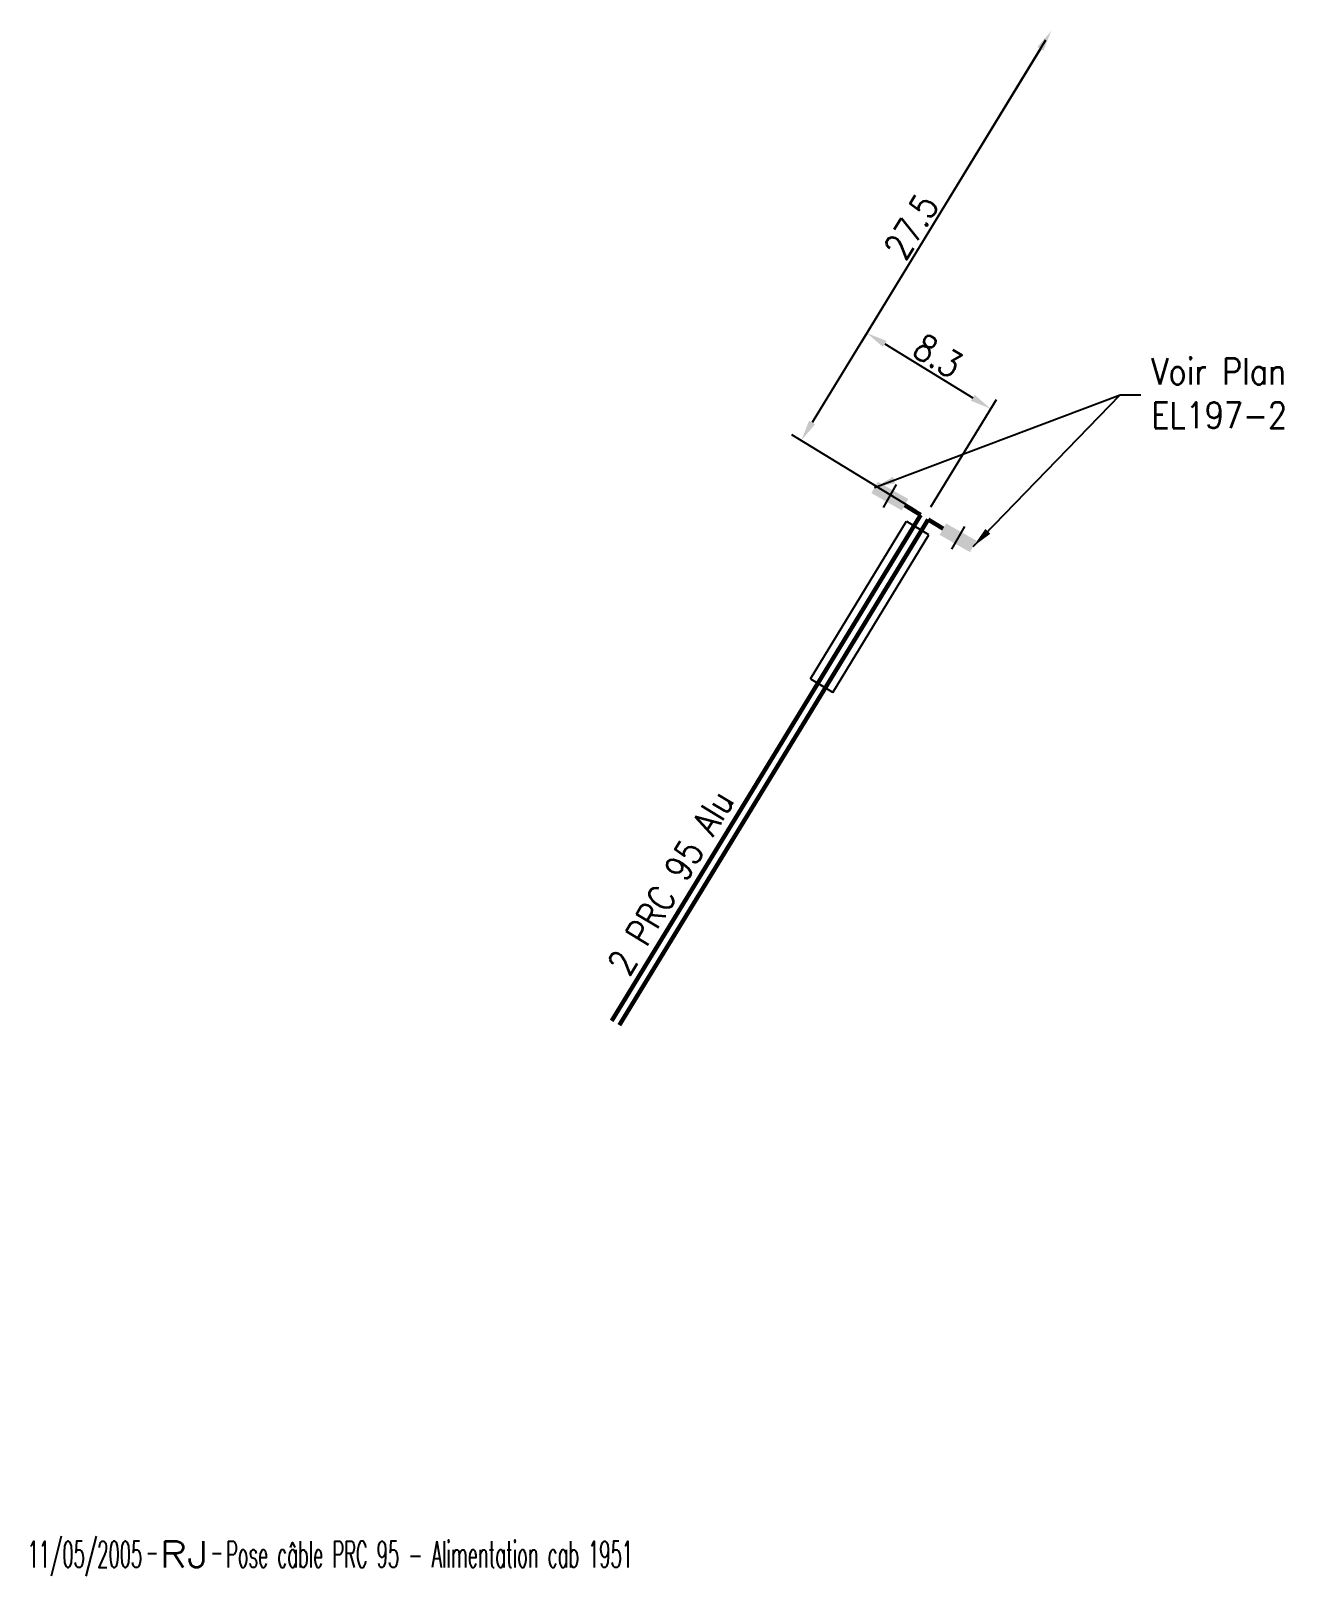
# Model space of a CAD drawing. Header units: millimetres. Extents: x 108078 to 109000, y 127999 to 128987.
# Drawn here: x 108924.2 to 108996.4, y 128899 to 128987.3 of the extents above; entities that cross this region are included whole.
import ezdxf
from ezdxf.enums import TextEntityAlignment as Align

# ---------------------------------------------------------------- set-up
doc = ezdxf.new("R2010")
doc.units = ezdxf.units.MM
doc.header["$PDMODE"] = 34
doc.layers.get('0').update_dxf_attribs({"linetype": 'CONTINUOUS'})
doc.layers.get('DEFPOINTS').update_dxf_attribs({"linetype": 'CONTINUOUS'})
for name, color, linetype in [('M_110', 1, 'M_ST_10'), ('M_300', 7, 'CONTINUOUS'), ('M_400', 7, 'CONTINUOUS')]:
    doc.layers.add(name, color=color, linetype=linetype)
doc.styles.add('M_ROMANS', font='ROMANS.shx', dxfattribs={"width": 0.75})
doc.styles.get("Standard").update_dxf_attribs({"font": 'romans.shx', "width": 0.85})
doc.linetypes.add('M_ST_10', pattern='A,5,-0.3,["++",Standard,S=1,R=0,X=0,Y=-0.5],-2.8', length=8.1)
doc.dimstyles.get("Standard").update_dxf_attribs({"dimtxt": 1.5, "dimasz": 1.2, "dimexe": 0.625, "dimexo": 0.625, "dimgap": 0.25, "dimtad": 1, "dimdec": 1, "dimzin": 0, "dimdsep": 46, "dimtxsty": 'Standard', "dimcen": -0.5, "dimadec": 0, "dimazin": 0, "dimtfac": 1, "dimtdec": 1, "dimtmove": 0, "dimatfit": 3, "dimfxl": 0, "dimtolj": 1, "dimtzin": 0, "dimarcsym": 0})

msp = doc.modelspace()

# ---------------------------------------------------------------- texts
at = {"layer": 'M_110', "width": 0.85}
msp.add_text('2 PRC 95 Alu', height=1.5, rotation=58.97733, dxfattribs=at).set_placement((108960.736, 128938.656), align=Align.MIDDLE)
at = {"layer": 'M_110', "insert": (108988.208, 128968.603), "char_height": 1.5, "attachment_point": 1}
msp.add_mtext('\\A1;Voir Plan\\PEL197-2', dxfattribs=at)

# ---------------------------------------------------------------- blocks, each defined once
blk = doc.blocks.new('*D40')
at = {"layer": 'DEFPOINTS', "color": 0, "linetype": 'Continuous'}
for p in [(108982.491, 128987.314), (108979.025, 128965.721), (108975.274, 128959.581)]:
    blk.add_point(p, dxfattribs=at)
at = {"layer": 'M_110', "color": 0, "linetype": 'Continuous', "lineweight": -2}
for p, q in [((108982.165, 128986.781), (108971.616, 128969.514)), ((108972.966, 128969.422), (108978.001, 128966.346)), ((108975.6, 128960.115), (108979.351, 128966.254))]:
    blk.add_line(p, q, dxfattribs=at)
at = {"layer": 'M_110', "color": 0, "linetype": 'Continuous'}
for points in [[(108973.07, 128969.593), (108972.862, 128969.251), (108971.942, 128970.048)], [(108978.105, 128966.517), (108977.897, 128966.176), (108979.025, 128965.721)]]:
    blk.add_solid(points, dxfattribs=at)
at = {"layer": 'M_110', "color": 0, "linetype": 'Continuous', "insert": (108976.005, 128968.738), "char_height": 1.5, "attachment_point": 5, "rotation": 328.5786}
blk.add_mtext('\\A1;8.3', dxfattribs=at)
blk = doc.blocks.new('M_300_04')
at = {"color": 0, "linetype": 'Continuous'}
blk.add_line((0, 1.125), (0, -0.375), dxfattribs=at)
blk.add_solid([(-1, 0.75), (-1, 0), (1, 0.75), (1, 0)], dxfattribs=at)
at = {"color": 0, "linetype": 'Continuous', "style": 'M_ROMANS', "width": 0.75, "flags": 3}
for tag, p in [('DEF_LEG', (0, -4.625)), ('DEF_COUP', (0, -7.125)), ('DEF_TYPE', (0, -9.625))]:
    blk.add_attdef(tag, text='', height=1.2, dxfattribs=at).set_placement(p, align=Align.MIDDLE)
blk = doc.blocks.new('*D42')
at = {"layer": 'DEFPOINTS', "color": 0, "linetype": 'Continuous'}
for p in [(108982.491, 128987.314), (108968.192, 128963.908), (108975.274, 128959.581)]:
    blk.add_point(p, dxfattribs=at)
at = {"layer": 'M_110', "color": 0, "linetype": 'Continuous', "lineweight": -2}
for p, q in [((108981.865, 128986.29), (108968.817, 128964.932)), ((108974.741, 128959.907), (108967.658, 128964.234))]:
    blk.add_line(p, q, dxfattribs=at)
at = {"layer": 'M_110', "color": 0, "linetype": 'Continuous'}
for points in [[(108981.694, 128986.395), (108982.036, 128986.186), (108982.491, 128987.314)], [(108968.646, 128965.037), (108968.988, 128964.828), (108968.192, 128963.908)]]:
    blk.add_solid(points, dxfattribs=at)
at = {"layer": 'M_110', "color": 0, "linetype": 'Continuous', "insert": (108974.488, 128976.133), "char_height": 1.5, "attachment_point": 5, "rotation": 58.5786}
blk.add_mtext('\\A1;27.5', dxfattribs=at)
blk = doc.blocks.new('GIS_MODF')
at = {"color": 0, "linetype": 'Continuous', "flags": 128}
for points in [[(-2.176, -0.014), (-1.676, -0.014)], [(1.519, -0.014), (2.019, -0.014)]]:
    blk.add_lwpolyline(points, dxfattribs=at)
at = {"color": 0, "linetype": 'Continuous', "width": 0.5}
blk.add_attdef('DATE', text='', height=1.5, dxfattribs=at).set_placement((-2.502, -0.798), align=Align.RIGHT)
at = {"color": 0, "linetype": 'Continuous', "width": 1.771291}
blk.add_attdef('USER', text='', height=1.5, dxfattribs=at).set_placement((-1.507, -0.798), (1.276, -0.798), align=Align.FIT)
at = {"color": 0, "linetype": 'Continuous', "width": 0.5}
blk.add_attdef('DESC', (2.289, -0.798), '', height=1.5, dxfattribs=at)

# ---------------------------------------------------------------- dimensions: what is measured, and where the dimension line sits
at = {"layer": 'M_110', "linetype": 'Continuous'}
dim = msp.add_linear_dim(base=(108968.192, 128963.908), p1=(108982.491, 128987.314), p2=(108975.274, 128959.581), angle=58.5786, text='27.5', dimstyle='Standard', dxfattribs=at)
dim.commit()
dim.dimension.update_dxf_attribs({"geometry": '*D42', "text_midpoint": (108974.488, 128976.133)})
dim = msp.add_linear_dim(base=(108979.025, 128965.721), p1=(108982.491, 128987.314), p2=(108975.274, 128959.581), angle=328.5786, dimstyle='Standard', dxfattribs=at)
dim.commit()
dim.dimension.update_dxf_attribs({"geometry": '*D40', "text_midpoint": (108976.005, 128968.738)})

# ---------------------------------------------------------------- linework, layer by layer
at = {"layer": 'M_110', "const_width": 0.25, "flags": 128}
for points in [[(108957.358, 128930.734), (108975.024, 128959.65)], [(108957.795, 128930.49), (108975.45, 128959.39)], [(108974.111, 128960.208), (108975.024, 128959.65)], [(108975.45, 128959.39), (108976.308, 128958.866)]]:
    msp.add_lwpolyline(points, dxfattribs=at)
at = {"layer": 'M_400', "color": 7, "linetype": 'CONTINUOUS'}
for p, q in [((108968.717, 128950.286), (108974.219, 128959.292)), ((108974.219, 128959.292), (108974.859, 128958.901)), ((108975.499, 128958.51), (108974.859, 128958.901)), ((108969.997, 128949.504), (108975.499, 128958.51)), ((108968.717, 128950.286), (108969.357, 128949.895)), ((108969.997, 128949.504), (108969.357, 128949.895))]:
    msp.add_line(p, q, dxfattribs=at)

# ---------------------------------------------------------------- block references
at = {"layer": 'M_110', "linetype": 'Continuous'}
ref = msp.add_blockref('GIS_MODF', (108933.018, 128900.3), dxfattribs=at)
ref.add_attrib('DATE', '11/05/2005', dxfattribs={"layer": '0', "color": 0, "linetype": 'Continuous', "height": 1.5, "width": 0.5}).set_placement((108930.516, 128899.502), align=Align.RIGHT)
ref.add_attrib('USER', 'RJ', dxfattribs={"layer": '0', "color": 0, "linetype": 'Continuous', "height": 1.5, "width": 1.180861}).set_placement((108931.51, 128899.502), (108934.294, 128899.502), align=Align.FIT)
ref.add_attrib('DESC', 'Pose câble PRC 95 - Alimentation cab 1951', (108935.306, 128899.502), dxfattribs={"layer": '0', "color": 0, "linetype": 'Continuous', "height": 1.5, "width": 0.5})
at = {"layer": 'M_300', "rotation": 330.4241995387732}
for p in [(108973.072, 128960.403), (108976.976, 128958.018)]:
    msp.add_blockref('M_300_04', p, dxfattribs=at)

msp.set_redraw_order([(e.dxf.handle, doc.entitydb.next_handle()) for e in msp.query("TEXT MTEXT ATTDEF DIMENSION ARC_DIMENSION")])  # texts and dimensions are drawn at this point

# ---------------------------------------------------------------- leaders
at = {"layer": 'M_110', "linetype": 'Continuous'}
msp.add_leader([(108972.388, 128961.223), (108986.42, 128966.524)], dimstyle='Standard', override={"dimgap": 0.25, "dimtad": 0}, dxfattribs=at)
at = {"layer": 'M_110', "linetype": 'Continuous', "annotation_type": 0, "has_hookline": 1, "hookline_direction": 0, "text_width": 8.561}
msp.add_leader([(108978.031, 128957.851), (108986.42, 128966.524), (108987.62, 128966.524)], dimstyle='Standard', override={"dimgap": 0.25, "dimtad": 0}, dxfattribs=at)

doc.saveas('drawing.dxf')
